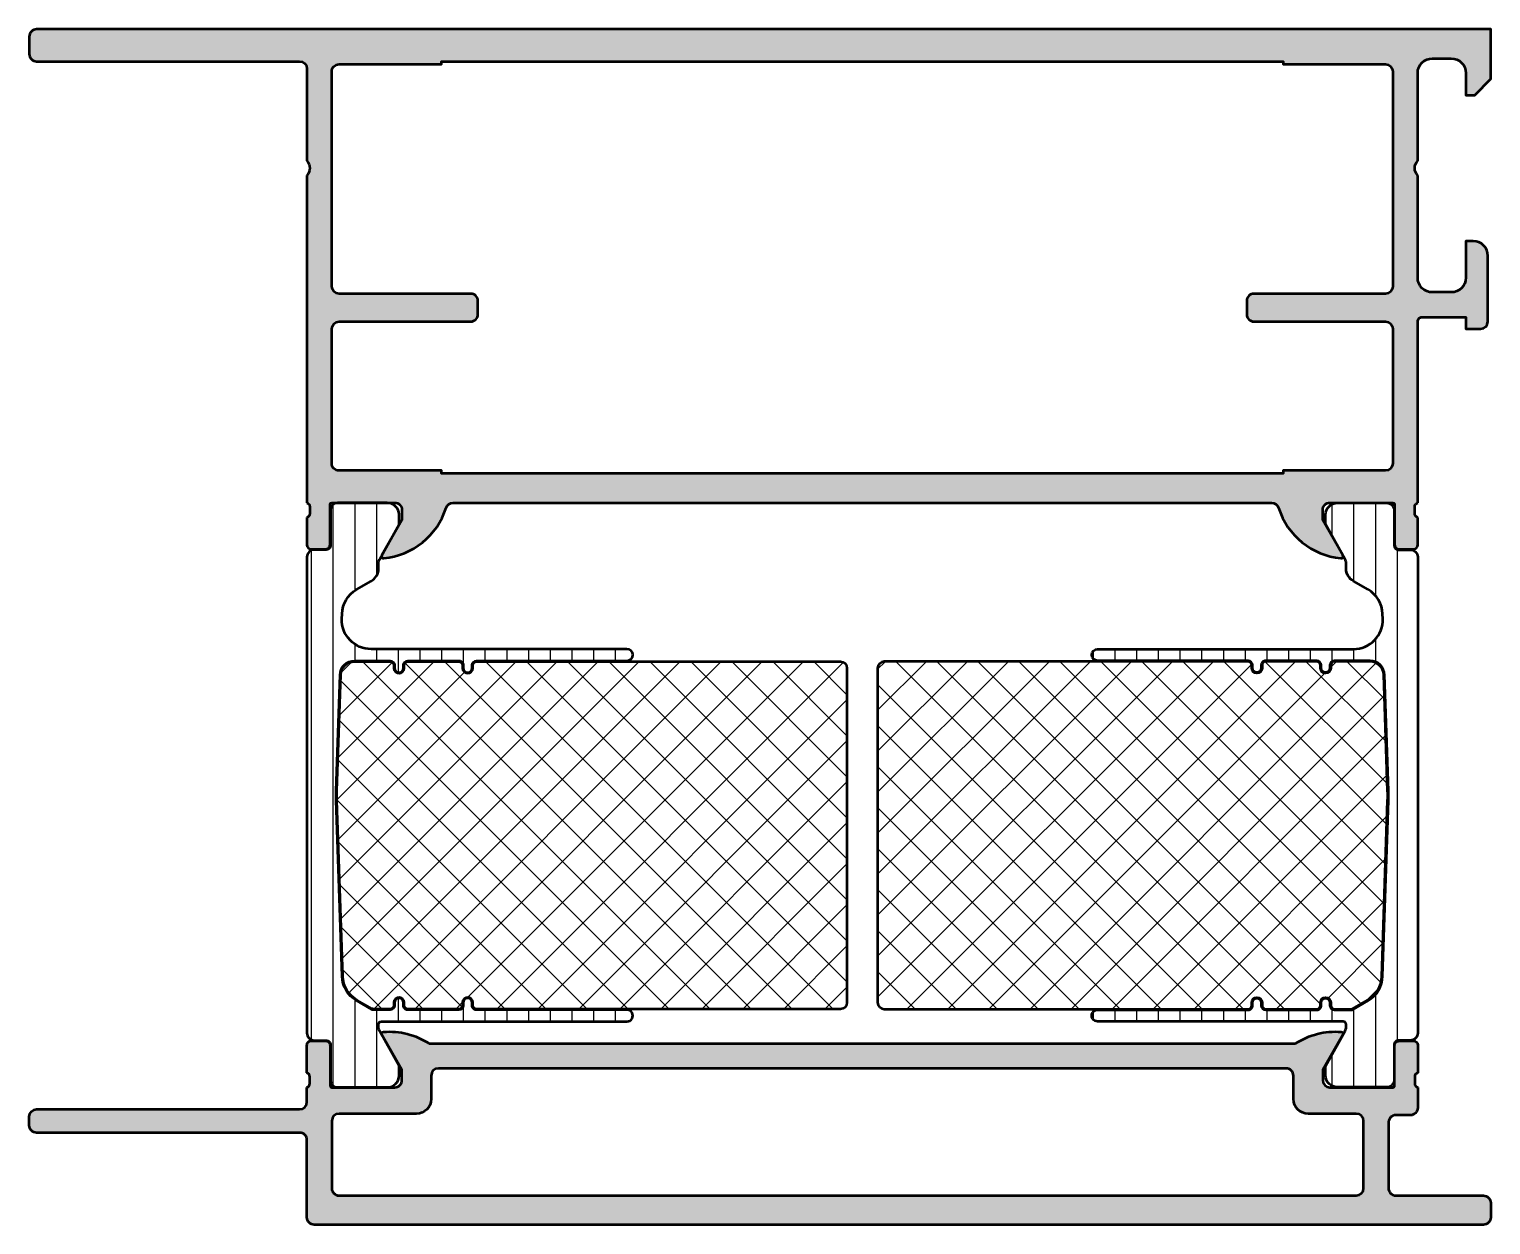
# Model space of a CAD drawing. Extents: x 0 to 100, y 3 to 85.
import ezdxf

# ---------------------------------------------------------------- set-up
doc = ezdxf.new("R2010")
doc.units = 0
for name, color, linetype, lineweight in [('0S-Alu contour', 7, 'Continuous', 50), ('0S-Alu hatch', 252, 'Continuous', 25), ('0S-Plastic contour', 254, 'Continuous', 50), ('0S-Plastic hatch', 253, 'Continuous', 25), ('0S-PT contour', 91, 'Continuous', 50), ('0S-PT hatch', 103, 'Continuous', 25)]:
    doc.layers.add(name, color=color, linetype=linetype, lineweight=lineweight)
pattern_1 = [(90, (0, 0), (-1.4859, 0), [])]
pattern_2 = [(135, (0, 0), (-1.403165018917055, -1.403165018917055), []), (225, (0, 0), (1.403165018917055, -1.403165018917055), [])]

# ---------------------------------------------------------------- blocks, each defined once
blk = doc.blocks.new('398730__067AC1AA_F5AC_41CD_8F41_39494FBA873B_')
at = {"layer": '0S-Alu hatch'}
h = blk.add_hatch(color=256, dxfattribs=at)
edge = h.paths.add_edge_path()
edge.add_line((5.68e-14, 84.49999999999986), (8.53e-14, 83.30000305175774))
edge.add_arc((0.4999769366175855, 83.29997998837551), 0.4999769371494539, 179.9973570091198, 270.0026429908629)
edge.add_line((0.5000000000000423, 82.800003051758), (18.50000000000008, 82.80000305175783))
edge.add_ellipse((18.49994489644388, 82.29994794820163), major_axis=(-0.5000551065922741, 0), ratio=1, start_angle=180.0063137065699, end_angle=269.9936862934273, ccw=False)
edge.add_line((19.00000000000008, 82.3000030517578), (19.00000000000005, 76.00000000000001))
edge.add_ellipse((18.47487768903667, 75.50000000000001), major_axis=(-0.7250885749144907, 0), ratio=1, start_angle=136.4038464693321, end_angle=223.5961535306688, ccw=False)
edge.add_line((19.00000000000005, 75.00000000000001), (18.99999999999987, 52.59999542236303))
edge.add_ellipse((18.92116355345683, 52.3324748303699), major_axis=(-0.2788950563274403, 0), ratio=1, start_angle=178.835410625902, end_angle=253.580123580509, ccw=False)
edge.add_line((19.20000099999988, 52.32680642237152), (19.20000099999988, 51.87321242237153))
edge.add_ellipse((18.92113290435671, 51.86755176289448), major_axis=(-0.2789255417371576, 0), ratio=1, start_angle=106.42459455535581, end_angle=181.1628700728862, ccw=False)
edge.add_line((18.99999999999988, 51.60000842237153), (18.9999999999999, 49.71999742236302))
edge.add_arc((19.29999999999988, 49.71999742236301), 0.2999999999999829, 180, 270)
edge.add_line((19.29999999999988, 49.41999742236302), (20.27997431904265, 49.41999742236301))
edge.add_arc((20.27997431904268, 49.71999742236302), 0.3000000000000114, 269.9999999999945, 360)
edge.add_line((20.57997431904269, 49.71999742236302), (20.57997431904266, 52.47999542236303))
edge.add_ellipse((20.69997431904265, 52.47999542236303), major_axis=(-0.1199999999999939, 0), ratio=1, start_angle=270.0000000000017, end_angle=360, ccw=False)
edge.add_line((20.69997431904265, 52.59999542236301), (25.00000000000004, 52.59999542236325))
edge.add_ellipse((25.00000000000011, 52.0999954223633), major_axis=(-0.4999999999999503, 0), ratio=1, start_angle=180, end_angle=270.00000000000773, ccw=False)
edge.add_line((25.50000000000006, 52.09999542236331), (25.5000000000001, 51.39999542236338))
edge.add_line((25.5000000000001, 51.39999542236338), (24.11850454237771, 49.00717509933568))
edge.add_arc((24.23811978464835, 48.93811520701142), 0.1381197846483436, 149.9999999999524, 275.6225775507579)
edge.add_arc((23.76177675882498, 53.77660428421505), 5.000000000004285, 275.6225775508024, 342.2515836439368)
edge.add_ellipse((28.99999999999933, 52.0999954223669), major_axis=(-0.4999999999963343, 0), ratio=1, start_angle=269.99999999991127, end_angle=342.25158364384225, ccw=False)
edge.add_line((29.0000000000001, 52.59999542236323), (84.99999999999994, 52.59999542236338))
edge.add_ellipse((84.99999999999872, 52.09999542236229), major_axis=(-0.5000000000010943, 0), ratio=1, start_angle=197.7484163559215, end_angle=269.99999999985994, ccw=False)
edge.add_arc((90.23822324117222, 53.77660428420973), 4.999999999998505, 197.7484163560821, 264.3774224492233)
edge.add_arc((89.76188021535174, 48.93811520701142), 0.1381197846481456, 264.3774224491985, 389.9999999999835)
edge.add_line((89.8814954576223, 49.00717509933546), (88.49999999999989, 51.39999542236335))
edge.add_line((88.49999999999989, 51.39999542236335), (88.49999999999994, 52.09999542236332))
edge.add_ellipse((88.99999999999989, 52.09999542236296), major_axis=(-0.4999999999999574, 0), ratio=1, start_angle=269.99999999996254, end_angle=360, ccw=False)
edge.add_line((89.00000000000023, 52.59999542236291), (93.30002568095733, 52.59999542236314))
edge.add_ellipse((93.30002568095733, 52.47999542236314), major_axis=(-0.1199999999999974, 0), ratio=1, start_angle=180, end_angle=270, ccw=False)
edge.add_line((93.42002568095734, 52.47999542236313), (93.42002568095732, 49.71999742236312))
edge.add_arc((93.7200256809573, 49.71999742236313), 0.2999999999999829, 180, 270.0000000000027)
edge.add_line((93.72002568095732, 49.41999742236315), (94.70000000000012, 49.41999742236312))
edge.add_arc((94.70000000000012, 49.71999742236313), 0.3000000000000158, 270.0000000000027, 360)
edge.add_line((95.00000000000011, 49.71999742236313), (95.00000000000011, 51.60000842237164))
edge.add_ellipse((95.07886709564326, 51.86755176289457), major_axis=(-0.2789255417371315, 0), ratio=1, start_angle=-1.1628700728908825, end_angle=73.57540544464848, ccw=False)
edge.add_line((94.79999900000011, 51.87321242237165), (94.79999900000011, 52.32680642237165))
edge.add_ellipse((95.07883644654316, 52.33247483037002), major_axis=(-0.2788950563274379, 0), ratio=1, start_angle=-73.58012358050632, end_angle=1.1645893740982274, ccw=False)
edge.add_line((95.00000000000011, 52.59999542236315), (95.00000000000011, 64.99999542236337))
edge.add_ellipse((95.30000000000013, 64.99999542236333), major_axis=(-0.3000000000000256, 0), ratio=1, start_angle=269.999999999981, end_angle=360, ccw=False)
edge.add_line((95.30000000000024, 65.29999542236335), (98.2999877929688, 65.29999542236322))
edge.add_line((98.2999877929688, 65.29999542236322), (98.2999877929688, 64.49999542236328))
edge.add_line((98.2999877929688, 64.49999542236328), (99.29998779296864, 64.49999542236328))
edge.add_arc((99.29993784175282, 65.00004537357938), 0.5000499537109722, 270.0057234158932, 359.9942765840761)
edge.add_line((99.79998779296892, 64.9999954223633), (99.7999877929687, 69.50000000000006))
edge.add_arc((98.79989636528983, 69.49990857232142), 1.000091431857988, 0.0052379411224472, 89.9947620587776)
edge.add_line((98.7999877929687, 70.50000000000027), (98.29998779296875, 70.49999999999996))
edge.add_line((98.29998779296875, 70.49999999999996), (98.29998779296893, 68.00000000000036))
edge.add_ellipse((97.2999109232594, 68.00007686970959), major_axis=(-1.000076872663765, 0), ratio=1, start_angle=90.00440397137731, end_angle=179.9955960285486, ccw=False)
edge.add_line((97.29998779296876, 67.00000000000007), (95.99999999999989, 67.00000000000018))
edge.add_ellipse((95.99995102651883, 67.99995102651896), major_axis=(-0.9999510277180318, 0), ratio=1, start_angle=-0.0028061112355999285, end_angle=90.00280611119553, ccw=False)
edge.add_line((95.00000000000006, 68.0000000000007), (95.00000000000006, 75.00000000000007))
edge.add_ellipse((95.524946041261, 75.50000000000007), major_axis=(-0.724960927385438, 0), ratio=1, start_angle=-43.605760018736305, end_angle=43.60576001873642, ccw=False)
edge.add_line((95.00000000000006, 76.00000000000007), (95.00000000000006, 81.99999999999953))
edge.add_ellipse((95.9999695866965, 82.0000304133036), major_axis=(-0.9999695871589359, 0), ratio=1, start_angle=-90.00174260693302, end_angle=0.001742607019082243, ccw=False)
edge.add_line((96.00000000000006, 83.00000000000004), (97.29998779296876, 82.99999999999979))
edge.add_ellipse((97.2998923419221, 81.99990454895305), major_axis=(-1.000095455601734, 0), ratio=1, start_angle=180.0054684201397, end_angle=269.9945315798592, ccw=False)
edge.add_line((98.2999877929688, 81.99999999999972), (98.29998779296875, 80.50000000000033))
edge.add_line((98.29998779296875, 80.50000000000033), (98.89996337890607, 80.4999999999999))
edge.add_line((98.89996337890607, 80.4999999999999), (100.0000000000001, 81.59999847412107))
edge.add_line((100.0000000000001, 81.59999847412107), (100, 84.99999999999999))
edge.add_line((100, 84.99999999999999), (0.500000000000057, 84.99999999999982))
edge.add_arc((0.4999925653492597, 84.50000743465061), 0.4999925654044776, 89.99914803910632, 180.0008519608678)
edge = h.paths.add_edge_path()
edge.add_ellipse((21.20000224489931, 82.10000843625293), major_axis=(-0.4999900379672414, 0), ratio=1, start_angle=-90.00114159899522, end_angle=0.0011415994479193614, ccw=False)
edge.add_line((21.20001220703142, 82.59999847412092), (28.20001220703131, 82.59999847412128))
edge.add_line((28.20001220703131, 82.59999847412128), (28.20001220703131, 82.79999542236312))
edge.add_line((28.20001220703131, 82.79999542236312), (85.7999877929687, 82.79999542236318))
edge.add_line((85.7999877929687, 82.79999542236318), (85.7999877929687, 82.59999847412116))
edge.add_line((85.7999877929687, 82.59999847412116), (92.7999877929687, 82.59999847412128))
edge.add_ellipse((92.79994039955515, 82.09995108070763), major_axis=(-0.500047395659575, 0), ratio=1, start_angle=180.0054303704153, end_angle=269.9945696295989, ccw=False)
edge.add_line((93.2999877929688, 82.09999847412116), (93.29998779296857, 67.39999847412113))
edge.add_ellipse((92.79998779296855, 67.39999847412113), major_axis=(-0.5000000000000214, 0), ratio=1, start_angle=90.00000000000318, end_angle=180, ccw=False)
edge.add_line((92.7999877929686, 66.89999847412112), (83.7999877929687, 66.89999847412123))
edge.add_arc((83.79998779296847, 66.39999847412135), 0.4999999999998864, 89.99999999997395, 180)
edge.add_line((83.29998779296857, 66.39999847412152), (83.29998779296857, 65.49999313354496))
edge.add_arc((83.7999877929686, 65.49999313354496), 0.5000000000000214, 180, 270.0000000000098)
edge.add_line((83.7999877929687, 64.99999313354495), (92.7999877929686, 64.99999313354495))
edge.add_ellipse((92.79998779296851, 64.49999313354489), major_axis=(-0.500000000000057, 0), ratio=1, start_angle=180, end_angle=269.9999999999935, ccw=False)
edge.add_line((93.29998779296857, 64.49999313354483), (93.29998779296857, 55.29999999999957))
edge.add_ellipse((92.79993784175274, 55.30004995121565), major_axis=(-0.5000499537107317, 0), ratio=1, start_angle=90.00572341591112, end_angle=179.9942765840763, ccw=False)
edge.add_line((92.7999877929687, 54.79999999999979), (85.7999877929687, 54.79999999999991))
edge.add_line((85.7999877929687, 54.79999999999991), (85.7999877929688, 54.60000305175767))
edge.add_line((85.7999877929688, 54.60000305175767), (28.20001220703131, 54.6000030517575))
edge.add_line((28.20001220703131, 54.6000030517575), (28.20001220703131, 54.79999999999974))
edge.add_line((28.20001220703131, 54.79999999999974), (21.19995117187517, 54.79999999999986))
edge.add_ellipse((21.1999586265907, 55.29997693813824), major_axis=(-0.4999769381939673, 0), ratio=1, start_angle=-0.0026428766976778206, end_angle=89.99914571312257, ccw=False)
edge.add_line((20.69998168892863, 55.30000000052424), (20.69998459588664, 64.49999313354483))
edge.add_ellipse((21.19998459588675, 64.49999313354483), major_axis=(-0.5000000000001137, 0), ratio=1, start_angle=270, end_angle=360, ccw=False)
edge.add_line((21.19998459588675, 64.99999313354495), (30.19998459588663, 64.99999313354493))
edge.add_arc((30.19998459588672, 65.49999313354496), 0.5000000000000285, 269.9999999999902, 360)
edge.add_line((30.69998459588675, 65.49999313354466), (30.69998459588675, 66.39999847412136))
edge.add_arc((30.19998459588688, 66.39999847412136), 0.4999999999998721, 0, 90.0000000000277)
edge.add_line((30.19998459588663, 66.89999847412123), (21.19998459588675, 66.89999847412112))
edge.add_ellipse((21.19998459588675, 67.39999847412112), major_axis=(-0.5, 0), ratio=1, start_angle=0, end_angle=90, ccw=False)
edge.add_line((20.69998459588675, 67.39999847412112), (20.70001220703131, 82.09999847411966))
at = {"layer": '0S-Alu contour', "color": 7}
for points in [[(5.68e-14, 84.49999999999986), (8.53e-14, 83.30000305175774)], [(98.2999877929688, 81.99999999999972), (98.29998779296875, 80.50000000000033), (98.89996337890607, 80.4999999999999), (100.0000000000001, 81.59999847412107), (100, 84.99999999999999), (0.500000000000057, 84.99999999999982)], [(0.5000000000000423, 82.800003051758), (18.50000000000008, 82.80000305175783)], [(19.00000000000008, 82.3000030517578), (19.00000000000005, 76.00000000000001)], [(20.69998459588675, 67.39999847412112), (20.70001220703131, 82.09999847411966)], [(21.20001220703142, 82.59999847412092), (28.20001220703131, 82.59999847412128), (28.20001220703131, 82.79999542236312), (85.7999877929687, 82.79999542236318), (85.7999877929687, 82.59999847412116), (92.7999877929687, 82.59999847412128)], [(93.2999877929688, 82.09999847412116), (93.29998779296857, 67.39999847412113)], [(96.00000000000006, 83.00000000000004), (97.29998779296876, 82.99999999999979)], [(95.00000000000006, 76.00000000000007), (95.00000000000006, 81.99999999999953)], [(19.00000000000005, 75.00000000000001), (18.99999999999987, 52.59999542236303)], [(95.00000000000006, 68.0000000000007), (95.00000000000006, 75.00000000000007)], [(98.7999877929687, 70.50000000000027), (98.29998779296875, 70.49999999999996), (98.29998779296893, 68.00000000000036)], [(99.79998779296892, 64.9999954223633), (99.7999877929687, 69.50000000000006)], [(30.19998459588663, 66.89999847412123), (21.19998459588675, 66.89999847412112)], [(30.69998459588675, 65.49999313354466), (30.69998459588675, 66.39999847412136)], [(83.29998779296857, 66.39999847412152), (83.29998779296857, 65.49999313354496)], [(92.7999877929686, 66.89999847412112), (83.7999877929687, 66.89999847412123)], [(97.29998779296876, 67.00000000000007), (95.99999999999989, 67.00000000000018)], [(95.30000000000024, 65.29999542236335), (98.2999877929688, 65.29999542236322), (98.2999877929688, 64.49999542236328), (99.29998779296864, 64.49999542236328)], [(20.69998168892863, 55.30000000052424), (20.69998459588664, 64.49999313354483)], [(21.19998459588675, 64.99999313354495), (30.19998459588663, 64.99999313354493)], [(83.7999877929687, 64.99999313354495), (92.7999877929686, 64.99999313354495)], [(93.29998779296857, 64.49999313354483), (93.29998779296857, 55.29999999999957)], [(95.00000000000011, 52.59999542236315), (95.00000000000011, 64.99999542236337)], [(92.7999877929687, 54.79999999999979), (85.7999877929687, 54.79999999999991), (85.7999877929688, 54.60000305175767), (28.20001220703131, 54.6000030517575), (28.20001220703131, 54.79999999999974), (21.19995117187517, 54.79999999999986)], [(19.20000099999988, 52.32680642237152), (19.20000099999988, 51.87321242237153)], [(20.57997431904269, 49.71999742236302), (20.57997431904266, 52.47999542236303)], [(20.69997431904265, 52.59999542236301), (25.00000000000004, 52.59999542236325)], [(25.50000000000006, 52.09999542236331), (25.5000000000001, 51.39999542236338), (24.11850454237771, 49.00717509933568)], [(29.0000000000001, 52.59999542236323), (84.99999999999994, 52.59999542236338)], [(89.8814954576223, 49.00717509933546), (88.49999999999989, 51.39999542236335), (88.49999999999994, 52.09999542236332)], [(89.00000000000023, 52.59999542236291), (93.30002568095733, 52.59999542236314)], [(93.42002568095734, 52.47999542236313), (93.42002568095732, 49.71999742236312)], [(94.79999900000011, 51.87321242237165), (94.79999900000011, 52.32680642237165)], [(18.99999999999988, 51.60000842237153), (18.9999999999999, 49.71999742236302)], [(95.00000000000011, 49.71999742236313), (95.00000000000011, 51.60000842237164)], [(19.29999999999988, 49.41999742236302), (20.27997431904265, 49.41999742236301)], [(93.72002568095732, 49.41999742236315), (94.70000000000012, 49.41999742236312)]]:
    blk.add_lwpolyline(points, dxfattribs=at)
for centre, radius, start, end in [((0.4999925653492597, 84.50000743465061), 0.4999925654044776, 89.99914803910632, 180.0008519608678), ((0.4999769366175855, 83.29997998837551), 0.4999769371494539, 179.9973570091198, 270.0026429908629), ((98.79989636528983, 69.49990857232142), 1.000091431857988, 0.0052379411224472, 89.9947620587776), ((30.19998459588688, 66.39999847412136), 0.4999999999998721, 0, 90.0000000000277), ((83.79998779296847, 66.39999847412135), 0.4999999999998864, 89.99999999997395, 180), ((30.19998459588672, 65.49999313354496), 0.5000000000000285, 269.9999999999902, 0), ((83.7999877929686, 65.49999313354496), 0.5000000000000214, 180, 270.0000000000098), ((99.29993784175282, 65.00004537357938), 0.5000499537109722, 270.0057234158932, 359.9942765840761), ((23.76177675882498, 53.77660428421505), 5.000000000004285, 275.6225775508024, 342.2515836439368), ((90.23822324117222, 53.77660428420973), 4.999999999998505, 197.7484163560821, 264.3774224492233), ((19.29999999999988, 49.71999742236301), 0.2999999999999829, 180, 270), ((20.27997431904268, 49.71999742236302), 0.3000000000000114, 269.9999999999945, 0), ((24.23811978464835, 48.93811520701142), 0.1381197846483436, 149.9999999999524, 275.6225775507579), ((89.76188021535174, 48.93811520701142), 0.1381197846481456, 264.3774224491985, 29.99999999998353), ((93.7200256809573, 49.71999742236313), 0.2999999999999829, 180, 270.0000000000027), ((94.70000000000012, 49.71999742236313), 0.3000000000000158, 270.0000000000027, 0)]:
    blk.add_arc(centre, radius, start, end, dxfattribs=at)
at = {"layer": '0S-Alu contour', "color": 7, "extrusion": (0, 0, -1)}
for centre, radius, start, end in [((-18.49994489644388, 82.29994794820163), 0.5000551065922741, 90.0063137065727, 179.9936862934301), ((-21.20000224489931, 82.10000843625293), 0.4999900379672414, 359.9988584005521, 90.00114159899522), ((-92.79994039955515, 82.09995108070763), 0.500047395659575, 90.00543037040111, 179.9945696295847), ((-95.9999695866965, 82.0000304133036), 0.9999695871589359, 359.9982573929809, 90.00174260693309), ((-97.2998923419221, 81.99990454895305), 1.000095455601734, 90.00546842014077, 179.9945315798603), ((-18.47487768903667, 75.50000000000001), 0.7250885749144909, 136.4038464693312, 223.596153530668), ((-95.524946041261, 75.50000000000007), 0.724960927385438, 316.3942399812636, 43.60576001873641), ((-21.19998459588675, 67.39999847412112), 0.5, 270, 0), ((-92.79998779296855, 67.39999847412113), 0.5000000000000214, 180, 269.9999999999968), ((-95.99995102651883, 67.99995102651896), 0.9999510277180318, 269.9971938888045, 0.0028061112356313), ((-97.2999109232594, 68.00007686970959), 1.000076872663765, 180.0044039714515, 269.9955960286227), ((-95.30000000000013, 64.99999542236333), 0.3000000000000256, 0, 90.000000000019), ((-21.19998459588675, 64.49999313354483), 0.5000000000001137, 0, 90), ((-92.79998779296851, 64.49999313354489), 0.500000000000057, 90.00000000000651, 180), ((-21.1999586265907, 55.29997693813824), 0.4999769381939673, 270.0008542868774, 0.0026428766976818), ((-92.79993784175274, 55.30004995121565), 0.5000499537107317, 180.0057234159238, 269.9942765840889), ((-18.92116355345683, 52.3324748303699), 0.2788950563274403, 106.419876419491, 181.1645893740981), ((-20.69997431904265, 52.47999542236303), 0.1199999999999939, 0, 89.99999999999831), ((-25.00000000000011, 52.0999954223633), 0.4999999999999503, 89.99999999999227, 180), ((-28.99999999999933, 52.0999954223669), 0.4999999999963343, 17.74841635615774, 90.00000000008875), ((-84.99999999999872, 52.09999542236229), 0.5000000000010943, 90.00000000014003, 162.2515836440785), ((-88.99999999999989, 52.09999542236296), 0.4999999999999574, 0, 90.00000000003746), ((-93.30002568095733, 52.47999542236314), 0.1199999999999974, 90, 180), ((-95.07883644654316, 52.33247483037002), 0.2788950563274379, 358.8354106259018, 73.58012358050647), ((-18.92113290435671, 51.86755176289448), 0.2789255417371576, 178.8371299271138, 253.5754054446442), ((-95.07886709564326, 51.86755176289457), 0.2789255417371315, 286.4245945553515, 1.162870072890926)]:
    blk.add_arc(centre, radius, start, end, dxfattribs=at)
blk = doc.blocks.new('284257__8EA10FBD_F8AA_49A1_94C5_5A5205693AD5___12FC4476_A7E3_45EB_B566_B06B1F667D5C_')
at = {"layer": '0S-Plastic hatch'}
h = blk.add_hatch(dxfattribs=at)
h.set_pattern_fill('ANSI31', color=256, scale=0.4680000000000001, angle=45, style=0)
h.set_pattern_definition(pattern_1)
edge = h.paths.add_edge_path()
edge.add_line((19, 48.89006434357881), (19, 16.3100328854189))
edge.add_arc((19.50000000000001, 16.31003288541896), 0.5000000000000142, 180, 270.0000000000114)
edge.add_line((19.50000000000011, 15.81003288541895), (20.31033133046378, 15.81003288541897))
edge.add_ellipse((20.31033133046375, 15.51003288541907), major_axis=(-0.299999999999903, 0), ratio=1, start_angle=179.9920753769033, end_angle=269.9999999999932, ccw=False)
edge.add_line((20.61033132759417, 15.5099913921897), (20.60999939923573, 13.11011776988124))
edge.add_arc((21.10999939445327, 13.11004861449895), 0.5000000000000027, 179.9920753769491, 269.9999999999935)
edge.add_line((21.10999939445321, 12.61004861449894), (24.49999999999989, 12.61004861449889))
edge.add_arc((24.4999999999999, 13.41004861449894), 0.800000000000054, 269.999999999999, 360)
edge.add_line((25.29999999999996, 13.41004861449894), (25.29999999999996, 14.0600486144992))
edge.add_line((25.29999999999996, 14.0600486144992), (23.96269014649414, 16.47261945372942))
edge.add_ellipse((24.40000000050778, 16.715024264099), major_axis=(-0.5000000005077498, 0), ratio=1, start_angle=0, end_angle=29.000000000033424, ccw=False)
edge.add_line((23.90000000000004, 16.71502426409901), (23.90000000000004, 16.91004861449906))
edge.add_ellipse((24.09999999999997, 16.91004861449905), major_axis=(-0.1999999999999318, 0), ratio=1, start_angle=270, end_angle=360, ccw=False)
edge.add_line((24.09999999999997, 17.11004861449898), (40.89952632566758, 17.11004861449893))
edge.add_arc((40.89952632566752, 17.51004861449893), 0.3999999999999986, 270.0000000000081, 450.0000000000081)
edge.add_line((40.89952632566746, 17.91004861449893), (30.59952632566751, 17.910048614499))
edge.add_ellipse((30.59952632566748, 18.21004861449899), major_axis=(-0.29999999999999, 0), ratio=1, start_angle=0, end_angle=90.00000000000551, ccw=False)
edge.add_line((30.29952632566749, 18.21004861449899), (30.2995263256675, 18.41004861449903))
edge.add_arc((29.99952632566749, 18.41004861449899), 0.3000000000000114, 0, 180)
edge.add_line((29.69952632566748, 18.41004861449899), (29.69952632566754, 18.21004861449911))
edge.add_ellipse((29.39952632566748, 18.21004861449903), major_axis=(-0.3000000000000575, 0), ratio=1, start_angle=90.00000000001972, end_angle=180, ccw=False)
edge.add_line((29.39952632566758, 17.91004861449897), (25.89999931543758, 17.91004861449896))
edge.add_ellipse((25.89999931543758, 18.2100483759788), major_axis=(-0.2999997614798389, 0), ratio=1, start_angle=0, end_angle=90.00000000000068, ccw=False)
edge.add_line((25.59999955395774, 18.2100483759788), (25.59999955395773, 18.41004837597886))
edge.add_arc((25.29999955395772, 18.41004837597882), 0.3000000000000114, 0, 180)
edge.add_line((24.99999955395771, 18.41004837597882), (24.99999955395777, 18.21004837597894))
edge.add_ellipse((24.69999979247788, 18.21004837597887), major_axis=(-0.2999997614798815, 0), ratio=1, start_angle=90.0000000000162, end_angle=180, ccw=False)
edge.add_line((24.69999979247797, 17.91004861449899), (23.53589838479962, 17.91004861449899))
edge.add_ellipse((23.53589838479971, 18.11004861413041), major_axis=(-0.199999999631423, 0), ratio=1, start_angle=59.99999999998403, end_angle=89.99999999997658, ccw=False)
edge.add_line((23.43589838498394, 17.93684353369275), (22.39909590169322, 18.53544159752414))
edge.add_ellipse((23.3990957362643, 20.26749249168611), major_axis=(-1.999999992277372, 0), ratio=1, start_angle=1.7229977105130843, end_angle=60.00000534461333, ccw=False)
edge.add_line((21.40000000000003, 20.2073575903432), (21.00538057003598, 32.23205097702719))
edge.add_ellipse((31.00000000000338, 32.56004861449863), major_axis=(-10.00000000000343, 0), ratio=1, start_angle=-1.8796251590007955, end_angle=1.8796251589914732, ccw=False)
edge.add_line((21.00538057003604, 32.88804625197173), (21.26315492135404, 40.82284837824615))
edge.add_ellipse((22.26261686435053, 40.79004861449897), major_axis=(-1.000000000000091, 0), ratio=1, start_angle=270.00000000000244, end_angle=358.1203748410062, ccw=False)
edge.add_line((22.26261686435049, 41.79004861449906), (24.70000000000005, 41.79004861449898))
edge.add_ellipse((24.70000000000003, 41.49004861449902), major_axis=(-0.2999999999999687, 0), ratio=1, start_angle=180, end_angle=269.99999999999727, ccw=False)
edge.add_line((25, 41.49004861449902), (25, 41.29004861449899))
edge.add_arc((25.29999999999998, 41.29004861449898), 0.2999999999999829, 180, 360)
edge.add_line((25.59999999999997, 41.29004861449898), (25.59999999999997, 41.49004861449893))
edge.add_ellipse((25.89999999999994, 41.49004861449898), major_axis=(-0.2999999999999794, 0), ratio=1, start_angle=270.0000000000048, end_angle=360, ccw=False)
edge.add_line((25.89999999999992, 41.79004861449896), (29.39952632566753, 41.79004861449898))
edge.add_ellipse((29.39952632566754, 41.49004861449899), major_axis=(-0.29999999999999, 0), ratio=1, start_angle=180, end_angle=270.00000000000273, ccw=False)
edge.add_line((29.69952632566753, 41.49004861449899), (29.69952632566754, 41.29004861449899))
edge.add_arc((29.99952632566752, 41.29004861449899), 0.2999999999999829, 180, 360)
edge.add_line((30.2995263256675, 41.29004861449899), (30.2995263256675, 41.49004861449895))
edge.add_ellipse((30.5995263256675, 41.49004861449899), major_axis=(-0.3000000000000043, 0), ratio=1, start_angle=270.0000000000095, end_angle=360, ccw=False)
edge.add_line((30.59952632566746, 41.79004861449899), (40.89952632566752, 41.79004861449899))
edge.add_arc((40.89952632566755, 42.19004861449898), 0.3999999999999915, 269.9999999999959, 449.9999999999959)
edge.add_line((40.89952632566758, 42.59004861449898), (23.38786141229968, 42.59004861449887))
edge.add_ellipse((23.38786141229969, 44.59004861449892), major_axis=(-2.000000000000049, 0), ratio=1, start_angle=-1.8796251589956796, end_angle=89.99999999999977, ccw=False)
edge.add_line((21.38893752630686, 44.65564814199335), (21.40000000000004, 44.99273963865464))
edge.add_ellipse((23.39909574398349, 44.93260473707961), major_axis=(-2.000000000000055, 0), ratio=1, start_angle=299.99999465538906, end_angle=358.2770022894894, ccw=False)
edge.add_line((22.39909590555101, 46.66465563792959), (23.39999991921627, 47.24252771099545))
edge.add_arc((22.90000000000002, 48.10855316142037), 0.9999999999999598, 299.9999946553916, 360)
edge.add_line((23.89999999999998, 48.10855316142037), (23.90000000000004, 48.48507296499898))
edge.add_ellipse((24.40000000012192, 48.48507296499914), major_axis=(-0.5000000001218865, 0), ratio=1, start_angle=331.00000000001893, end_angle=360, ccw=False)
edge.add_line((23.96269014644554, 48.72747777518125), (25.30000000000001, 51.14004861449902))
edge.add_line((25.30000000000001, 51.14004861449902), (25.30000000000001, 51.790048614499))
edge.add_arc((24.50000000000001, 51.79004861449887), 0.7999999999999972, 0, 90.00000000000509)
edge.add_line((24.49999999999994, 52.59004861449887), (21.10999938967086, 52.59004861449892))
edge.add_arc((21.10999938967085, 52.09004861449891), 0.5000000000000142, 89.99999999999837, 180.0079247372927)
edge.add_line((20.60999939445344, 52.08997945812008), (20.61033132759423, 49.69010583740592))
edge.add_ellipse((20.31033133046385, 49.69006434357876), major_axis=(-0.2999999999999337, 0), ratio=1, start_angle=89.99999999998653, end_angle=180.0079247372928, ccw=False)
edge.add_line((20.31033133046378, 49.39006434357883), (19.49999999999994, 49.39006434357882))
edge.add_arc((19.49999999999997, 48.89006434357884), 0.4999999999999645, 90.00000000000325, 180)
at = {"layer": '0S-Plastic contour', "color": 7}
for points in [[(20.60999939445344, 52.08997945812008), (20.61033132759423, 49.69010583740592)], [(24.49999999999994, 52.59004861449887), (21.10999938967086, 52.59004861449892)], [(23.96269014644554, 48.72747777518125), (25.30000000000001, 51.14004861449902), (25.30000000000001, 51.790048614499)], [(20.31033133046378, 49.39006434357883), (19.49999999999994, 49.39006434357882)], [(19, 48.89006434357881), (19, 16.3100328854189)], [(23.89999999999998, 48.10855316142037), (23.90000000000004, 48.48507296499898)], [(22.39909590555101, 46.66465563792959), (23.39999991921627, 47.24252771099545)], [(21.38893752630686, 44.65564814199335), (21.40000000000004, 44.99273963865464)], [(40.89952632566758, 42.59004861449898), (23.38786141229968, 42.59004861449887)], [(22.26261686435049, 41.79004861449906), (24.70000000000005, 41.79004861449898)], [(25, 41.49004861449902), (25, 41.29004861449899)], [(25.59999999999997, 41.29004861449898), (25.59999999999997, 41.49004861449893)], [(25.89999999999992, 41.79004861449896), (29.39952632566753, 41.79004861449898)], [(29.69952632566753, 41.49004861449899), (29.69952632566754, 41.29004861449899)], [(30.2995263256675, 41.29004861449899), (30.2995263256675, 41.49004861449895)], [(30.59952632566746, 41.79004861449899), (40.89952632566752, 41.79004861449899)], [(21.00538057003604, 32.88804625197173), (21.26315492135404, 40.82284837824615)], [(21.40000000000003, 20.2073575903432), (21.00538057003598, 32.23205097702719)], [(23.43589838498394, 17.93684353369275), (22.39909590169322, 18.53544159752414)], [(24.99999955395771, 18.41004837597882), (24.99999955395777, 18.21004837597894)], [(25.59999955395774, 18.2100483759788), (25.59999955395773, 18.41004837597886)], [(29.69952632566748, 18.41004861449899), (29.69952632566754, 18.21004861449911)], [(30.29952632566749, 18.21004861449899), (30.2995263256675, 18.41004861449903)], [(24.69999979247797, 17.91004861449899), (23.53589838479962, 17.91004861449899)], [(24.09999999999997, 17.11004861449898), (40.89952632566758, 17.11004861449893)], [(29.39952632566758, 17.91004861449897), (25.89999931543758, 17.91004861449896)], [(40.89952632566746, 17.91004861449893), (30.59952632566751, 17.910048614499)], [(23.90000000000004, 16.71502426409901), (23.90000000000004, 16.91004861449906)], [(25.29999999999996, 13.41004861449894), (25.29999999999996, 14.0600486144992), (23.96269014649414, 16.47261945372942)], [(19.50000000000011, 15.81003288541895), (20.31033133046378, 15.81003288541897)], [(20.61033132759417, 15.5099913921897), (20.60999939923573, 13.11011776988124)], [(21.10999939445321, 12.61004861449894), (24.49999999999989, 12.61004861449889)]]:
    blk.add_lwpolyline(points, dxfattribs=at)
for centre, radius, start, end in [((21.10999938967085, 52.09004861449891), 0.5000000000000142, 89.99999999999837, 180.0079247372927), ((24.50000000000001, 51.79004861449887), 0.7999999999999972, 0, 90.00000000000509), ((19.49999999999997, 48.89006434357884), 0.4999999999999645, 90.00000000000325, 180), ((22.90000000000002, 48.10855316142037), 0.9999999999999598, 299.9999946553916, 0), ((40.89952632566755, 42.19004861449898), 0.3999999999999915, 269.9999999999959, 89.99999999999594), ((25.29999999999998, 41.29004861449898), 0.2999999999999829, 180, 0), ((29.99952632566752, 41.29004861449899), 0.2999999999999829, 180, 0), ((25.29999955395772, 18.41004837597882), 0.3000000000000114, 0, 180), ((29.99952632566749, 18.41004861449899), 0.3000000000000114, 0, 180), ((40.89952632566752, 17.51004861449893), 0.3999999999999986, 270.0000000000081, 90.00000000000813), ((19.50000000000001, 16.31003288541896), 0.5000000000000142, 180, 270.0000000000114), ((21.10999939445327, 13.11004861449895), 0.5000000000000027, 179.9920753769491, 269.9999999999935), ((24.4999999999999, 13.41004861449894), 0.800000000000054, 269.999999999999, 0)]:
    blk.add_arc(centre, radius, start, end, dxfattribs=at)
at = {"layer": '0S-Plastic contour', "color": 7, "extrusion": (0, 0, -1)}
for centre, radius, start, end in [((-20.31033133046385, 49.69006434357876), 0.2999999999999337, 179.9920752627072, 270.0000000000135), ((-24.40000000012192, 48.48507296499914), 0.5000000001218865, 0, 28.99999999998108), ((-23.39909574398349, 44.93260473707961), 2.000000000000055, 1.722997710510562, 60.00000534461097), ((-23.38786141229969, 44.59004861449892), 2.000000000000049, 270.0000000000002, 1.879625158995722), ((-22.26261686435053, 40.79004861449897), 1.000000000000091, 1.879625158993783, 89.99999999999756), ((-24.70000000000003, 41.49004861449902), 0.2999999999999687, 90.00000000000273, 180), ((-25.89999999999994, 41.49004861449898), 0.2999999999999794, 0, 89.99999999999525), ((-29.39952632566754, 41.49004861449899), 0.29999999999999, 89.99999999999729, 180), ((-30.5995263256675, 41.49004861449899), 0.3000000000000043, 0, 89.99999999999051), ((-31.00000000000338, 32.56004861449863), 10.00000000000343, 358.1203748410085, 1.879625159000765), ((-23.3990957362643, 20.26749249168611), 1.999999992277372, 299.9999946553868, 358.2770022894869), ((-24.69999979247788, 18.21004837597887), 0.2999997614798815, 180, 269.9999999999838), ((-25.89999931543758, 18.2100483759788), 0.2999997614798389, 269.9999999999993, 0), ((-29.39952632566748, 18.21004861449903), 0.3000000000000575, 180, 269.9999999999803), ((-30.59952632566748, 18.21004861449899), 0.29999999999999, 269.9999999999945, 0), ((-23.53589838479971, 18.11004861413041), 0.199999999631423, 270.0000000000234, 300.000000000016), ((-24.09999999999997, 16.91004861449905), 0.1999999999999318, 0, 90), ((-24.40000000050778, 16.715024264099), 0.5000000005077498, 330.9999999999666, 0), ((-20.31033133046375, 15.51003288541907), 0.299999999999903, 90.0000000000068, 180.0079246230968)]:
    blk.add_arc(centre, radius, start, end, dxfattribs=at)
blk = doc.blocks.new('284257__E64914F8_2CF0_4FB6_AE3C_6EFC89F7A415___75C277F9_5A84_4CCB_A240_AF4D6832ACF8_')
at = {"layer": '0S-Plastic hatch'}
h = blk.add_hatch(dxfattribs=at)
h.set_pattern_fill('ANSI31', color=256, scale=0.4680000000000001, angle=45, style=0)
h.set_pattern_definition(pattern_1)
edge = h.paths.add_edge_path()
edge.add_line((94.99999132767465, 48.89006434357881), (94.99999132767465, 16.3100328854189))
edge.add_ellipse((94.49999132767466, 16.31003288541895), major_axis=(-0.4999999999999858, 0), ratio=1, start_angle=89.99999999998528, end_angle=180, ccw=False)
edge.add_line((94.49999132767454, 15.81003288541896), (93.68965999721087, 15.81003288541897))
edge.add_arc((93.6896599972109, 15.51003288541907), 0.2999999999998957, 90.00000000000543, 180.0079246230968)
edge.add_line((93.38966000008047, 15.5099913921897), (93.38999192843892, 13.11011776988124))
edge.add_ellipse((92.8899919332214, 13.11004861449895), major_axis=(-0.5000000000000027, 0), ratio=1, start_angle=90.00000000000648, end_angle=180.0079246230509, ccw=False)
edge.add_line((92.88999193322144, 12.61004861449894), (89.49999132767476, 12.61004861449889))
edge.add_ellipse((89.49999132767476, 13.41004861449895), major_axis=(-0.8000000000000645, 0), ratio=1, start_angle=0, end_angle=90, ccw=False)
edge.add_line((88.6999913276747, 13.41004861449894), (88.6999913276747, 14.0600486144992))
edge.add_line((88.6999913276747, 14.0600486144992), (90.03730118118051, 16.47261945372942))
edge.add_arc((89.59999132716683, 16.71502426409901), 0.5000000005077869, 330.9999999999673, 360)
edge.add_line((90.09999132767462, 16.71502426409901), (90.09999132767462, 16.91004861449906))
edge.add_arc((89.8999913276747, 16.91004861449905), 0.1999999999999247, 0, 90.00000000000406)
edge.add_line((89.89999132767468, 17.11004861449897), (73.10046500200707, 17.11004861449893))
edge.add_ellipse((73.10046500200713, 17.51004861449893), major_axis=(-0.3999999999999986, 0), ratio=1, start_angle=-90.00000000000807, end_angle=89.99999999999193, ccw=False)
edge.add_line((73.10046500200718, 17.91004861449893), (83.40046500200712, 17.910048614499))
edge.add_arc((83.40046500200717, 18.21004861449899), 0.29999999999999, 269.9999999999945, 360)
edge.add_line((83.70046500200714, 18.21004861449899), (83.70046500200714, 18.41004861449903))
edge.add_ellipse((84.00046500200716, 18.41004861449899), major_axis=(-0.3000000000000114, 0), ratio=1, start_angle=180, end_angle=360, ccw=False)
edge.add_line((84.30046500200717, 18.41004861449899), (84.30046500200712, 18.21004861449911))
edge.add_arc((84.60046500200716, 18.21004861449902), 0.300000000000054, 180, 269.999999999981)
edge.add_line((84.60046500200707, 17.91004861449897), (88.09999201223707, 17.91004861449896))
edge.add_arc((88.0999920122371, 18.2100483759788), 0.299999761479846, 269.9999999999973, 360)
edge.add_line((88.39999177371693, 18.2100483759788), (88.39999177371693, 18.41004837597886))
edge.add_ellipse((88.69999177371695, 18.41004837597882), major_axis=(-0.3000000000000114, 0), ratio=1, start_angle=180, end_angle=360, ccw=False)
edge.add_line((88.99999177371696, 18.41004837597882), (88.99999177371689, 18.21004837597894))
edge.add_arc((89.29999153519677, 18.21004837597887), 0.2999997614798814, 180, 269.9999999999838)
edge.add_line((89.29999153519668, 17.91004861449899), (90.46409294287503, 17.91004861449899))
edge.add_arc((90.46409294287496, 18.11004861413037), 0.1999999996313836, 270.0000000000204, 300.0000000000195)
edge.add_line((90.5640929426907, 17.93684353369275), (91.60089542598143, 18.53544159752414))
edge.add_arc((90.60089559141035, 20.26749249168611), 1.999999992277375, 299.9999946553869, 358.2770022894869)
edge.add_line((92.59999132767462, 20.2073575903432), (92.99461075763867, 32.23205097702719))
edge.add_arc((82.99999132767056, 32.56004861449858), 10.00000000000415, 358.1203748410089, 361.879625159001)
edge.add_line((92.99461075763861, 32.88804625197174), (92.7368364063206, 40.82284837824615))
edge.add_arc((91.73737446332412, 40.79004861449897), 1.000000000000097, 1.879625158993783, 89.99999999999756)
edge.add_line((91.73737446332414, 41.79004861449906), (89.2999913276746, 41.79004861449898))
edge.add_arc((89.2999913276746, 41.49004861449902), 0.2999999999999688, 90.00000000000273, 180)
edge.add_line((88.99999132767465, 41.49004861449902), (88.99999132767465, 41.29004861449899))
edge.add_ellipse((88.69999132767467, 41.29004861449898), major_axis=(-0.2999999999999829, 0), ratio=1, start_angle=0, end_angle=180, ccw=False)
edge.add_line((88.39999132767468, 41.29004861449898), (88.39999132767468, 41.49004861449893))
edge.add_arc((88.09999132767472, 41.49004861449898), 0.29999999999999, 0, 89.99999999999459)
edge.add_line((88.09999132767472, 41.79004861449897), (84.60046500200713, 41.79004861449898))
edge.add_arc((84.60046500200711, 41.49004861449899), 0.2999999999999901, 89.99999999999729, 180)
edge.add_line((84.30046500200712, 41.49004861449899), (84.30046500200712, 41.29004861449899))
edge.add_ellipse((84.00046500200715, 41.29004861449899), major_axis=(-0.2999999999999829, 0), ratio=1, start_angle=0, end_angle=180, ccw=False)
edge.add_line((83.70046500200714, 41.29004861449899), (83.70046500200714, 41.49004861449895))
edge.add_arc((83.40046500200715, 41.490048614499), 0.2999999999999971, 0, 89.99999999999186)
edge.add_line((83.4004650020072, 41.79004861449899), (73.10046500200713, 41.79004861449899))
edge.add_ellipse((73.1004650020071, 42.19004861449898), major_axis=(-0.3999999999999915, 0), ratio=1, start_angle=-89.99999999999591, end_angle=90.00000000000409, ccw=False)
edge.add_line((73.10046500200707, 42.59004861449898), (90.61212991537496, 42.59004861449887))
edge.add_arc((90.61212991537496, 44.59004861449892), 2.000000000000059, 270, 361.8796251589957)
edge.add_line((92.61105380136782, 44.65564814199335), (92.59999132767462, 44.99273963865464))
edge.add_arc((90.60089558369117, 44.93260473707961), 2.000000000000047, 1.722997710510562, 60.00000534461142)
edge.add_line((91.60089542212364, 46.6646556379296), (90.59999140845837, 47.24252771099545))
edge.add_ellipse((91.09999132767462, 48.10855316142036), major_axis=(-0.9999999999999536, 0), ratio=1, start_angle=0, end_angle=60.00000534460821, ccw=False)
edge.add_line((90.09999132767466, 48.10855316142037), (90.09999132767462, 48.48507296499898))
edge.add_arc((89.59999132755269, 48.48507296499914), 0.5000000001219143, 0, 28.99999999998022)
edge.add_line((90.03730118122911, 48.72747777518125), (88.69999132767464, 51.14004861449902))
edge.add_line((88.69999132767464, 51.14004861449902), (88.69999132767464, 51.790048614499))
edge.add_ellipse((89.49999132767464, 51.79004861449887), major_axis=(-0.7999999999999972, 0), ratio=1, start_angle=269.9999999999949, end_angle=360, ccw=False)
edge.add_line((89.4999913276747, 52.59004861449887), (92.88999193800377, 52.59004861449892))
edge.add_ellipse((92.88999193800377, 52.0900486144989), major_axis=(-0.5000000000000285, 0), ratio=1, start_angle=179.9920752627074, end_angle=270, ccw=False)
edge.add_line((93.38999193322122, 52.08997945812008), (93.38966000008043, 49.69010583740592))
edge.add_arc((93.6896599972108, 49.69006434357876), 0.2999999999999299, 179.9920752627072, 270.0000000000135)
edge.add_line((93.68965999721087, 49.39006434357883), (94.4999913276747, 49.39006434357882))
edge.add_ellipse((94.49999132767469, 48.89006434357886), major_axis=(-0.4999999999999503, 0), ratio=1, start_angle=180, end_angle=269.9999999999984, ccw=False)
at = {"layer": '0S-Plastic contour', "color": 7}
for points in [[(89.4999913276747, 52.59004861449887), (92.88999193800377, 52.59004861449892)], [(93.38999193322122, 52.08997945812008), (93.38966000008043, 49.69010583740592)], [(90.03730118122911, 48.72747777518125), (88.69999132767464, 51.14004861449902), (88.69999132767464, 51.790048614499)], [(93.68965999721087, 49.39006434357883), (94.4999913276747, 49.39006434357882)], [(90.09999132767466, 48.10855316142037), (90.09999132767462, 48.48507296499898)], [(94.99999132767465, 48.89006434357881), (94.99999132767465, 16.3100328854189)], [(91.60089542212364, 46.6646556379296), (90.59999140845837, 47.24252771099545)], [(92.61105380136782, 44.65564814199335), (92.59999132767462, 44.99273963865464)], [(73.10046500200707, 42.59004861449898), (90.61212991537496, 42.59004861449887)], [(83.4004650020072, 41.79004861449899), (73.10046500200713, 41.79004861449899)], [(83.70046500200714, 41.29004861449899), (83.70046500200714, 41.49004861449895)], [(84.30046500200712, 41.49004861449899), (84.30046500200712, 41.29004861449899)], [(88.09999132767472, 41.79004861449897), (84.60046500200713, 41.79004861449898)], [(88.39999132767468, 41.29004861449898), (88.39999132767468, 41.49004861449893)], [(88.99999132767465, 41.49004861449902), (88.99999132767465, 41.29004861449899)], [(91.73737446332414, 41.79004861449906), (89.2999913276746, 41.79004861449898)], [(92.99461075763861, 32.88804625197174), (92.7368364063206, 40.82284837824615)], [(92.59999132767462, 20.2073575903432), (92.99461075763867, 32.23205097702719)], [(83.70046500200714, 18.21004861449899), (83.70046500200714, 18.41004861449903)], [(84.30046500200717, 18.41004861449899), (84.30046500200712, 18.21004861449911)], [(88.39999177371693, 18.2100483759788), (88.39999177371693, 18.41004837597886)], [(88.99999177371696, 18.41004837597882), (88.99999177371689, 18.21004837597894)], [(90.5640929426907, 17.93684353369275), (91.60089542598143, 18.53544159752414)], [(73.10046500200718, 17.91004861449893), (83.40046500200712, 17.910048614499)], [(89.89999132767468, 17.11004861449897), (73.10046500200707, 17.11004861449893)], [(84.60046500200707, 17.91004861449897), (88.09999201223707, 17.91004861449896)], [(89.29999153519668, 17.91004861449899), (90.46409294287503, 17.91004861449899)], [(88.6999913276747, 13.41004861449894), (88.6999913276747, 14.0600486144992), (90.03730118118051, 16.47261945372942)], [(90.09999132767462, 16.71502426409901), (90.09999132767462, 16.91004861449906)], [(93.38966000008047, 15.5099913921897), (93.38999192843892, 13.11011776988124)], [(94.49999132767454, 15.81003288541896), (93.68965999721087, 15.81003288541897)], [(92.88999193322144, 12.61004861449894), (89.49999132767476, 12.61004861449889)]]:
    blk.add_lwpolyline(points, dxfattribs=at)
at = {"layer": '0S-Plastic contour', "color": 7, "extrusion": (0, 0, -1)}
for centre, radius, start, end in [((-89.49999132767464, 51.79004861449887), 0.7999999999999972, 0, 90.00000000000509), ((-92.88999193800377, 52.0900486144989), 0.5000000000000285, 90, 180.0079247372927), ((-94.49999132767469, 48.89006434357886), 0.4999999999999503, 90.0000000000016, 180), ((-91.09999132767462, 48.10855316142036), 0.9999999999999536, 299.9999946553918, 0), ((-73.1004650020071, 42.19004861449898), 0.3999999999999915, 269.9999999999959, 89.99999999999594), ((-84.00046500200715, 41.29004861449899), 0.2999999999999829, 180, 0), ((-88.69999132767467, 41.29004861449898), 0.2999999999999829, 180, 0), ((-84.00046500200716, 18.41004861449899), 0.3000000000000114, 0, 180), ((-88.69999177371695, 18.41004837597882), 0.3000000000000114, 0, 180), ((-73.10046500200713, 17.51004861449893), 0.3999999999999986, 270.0000000000081, 90.00000000000813), ((-94.49999132767466, 16.31003288541895), 0.4999999999999858, 180, 270.0000000000147), ((-89.49999132767476, 13.41004861449895), 0.8000000000000645, 270, 0), ((-92.8899919332214, 13.11004861449895), 0.5000000000000027, 179.9920753769491, 269.9999999999935)]:
    blk.add_arc(centre, radius, start, end, dxfattribs=at)
at = {"layer": '0S-Plastic contour', "color": 7}
for centre, radius, start, end in [((93.6896599972108, 49.69006434357876), 0.2999999999999299, 179.9920752627072, 270.0000000000135), ((89.59999132755269, 48.48507296499914), 0.5000000001219143, 0, 28.99999999998022), ((90.60089558369117, 44.93260473707961), 2.000000000000047, 1.722997710510562, 60.00000534461142), ((90.61212991537496, 44.59004861449892), 2.000000000000059, 270, 1.879625158995722), ((83.40046500200715, 41.490048614499), 0.2999999999999971, 0, 89.99999999999186), ((84.60046500200711, 41.49004861449899), 0.2999999999999901, 89.99999999999729, 180), ((88.09999132767472, 41.49004861449898), 0.29999999999999, 0, 89.99999999999459), ((89.2999913276746, 41.49004861449902), 0.2999999999999688, 90.00000000000273, 180), ((91.73737446332412, 40.79004861449897), 1.000000000000097, 1.879625158993783, 89.99999999999756), ((82.99999132767056, 32.56004861449858), 10.00000000000415, 358.1203748410089, 1.879625159000959), ((90.60089559141035, 20.26749249168611), 1.999999992277375, 299.9999946553869, 358.2770022894869), ((83.40046500200717, 18.21004861449899), 0.29999999999999, 269.9999999999945, 0), ((84.60046500200716, 18.21004861449902), 0.300000000000054, 180, 269.999999999981), ((88.0999920122371, 18.2100483759788), 0.299999761479846, 269.9999999999973, 0), ((89.29999153519677, 18.21004837597887), 0.2999997614798814, 180, 269.9999999999838), ((89.8999913276747, 16.91004861449905), 0.1999999999999247, 0, 90.00000000000406), ((90.46409294287496, 18.11004861413037), 0.1999999996313836, 270.0000000000204, 300.0000000000195), ((89.59999132716683, 16.71502426409901), 0.5000000005077869, 330.9999999999673, 0), ((93.6896599972109, 15.51003288541907), 0.2999999999998957, 90.00000000000543, 180.0079246230968)]:
    blk.add_arc(centre, radius, start, end, dxfattribs=at)
blk = doc.blocks.new('382850__18F128D8_A63E_4C32_B63C_F4872DDA9BA3_')
at = {"layer": '0S-PT hatch'}
h = blk.add_hatch(dxfattribs=at)
h.set_pattern_fill('ANSI37', color=256, scale=0.625, angle=90, style=0)
h.set_pattern_definition(pattern_2)
edge = h.paths.add_edge_path()
edge.add_line((58.04999180948016, 41.29004861449899), (58.04999180948015, 18.41004861449893))
edge.add_arc((58.49999180948015, 18.41004861449893), 0.4499999999999993, 180, 270)
edge.add_line((58.49999180948015, 17.96004861449893), (83.40046500200717, 17.96004861449893))
edge.add_arc((83.40046500200715, 18.21004861449893), 0.2499999999999964, 270.0000000000033, 360)
edge.add_line((83.65046500200715, 18.21004861449893), (83.65046500200715, 18.41004861449903))
edge.add_ellipse((84.00046500200716, 18.410048614499), major_axis=(-0.3500000000000085, 0), ratio=1, start_angle=180, end_angle=360, ccw=False)
edge.add_line((84.35046500200718, 18.410048614499), (84.35046500200713, 18.21004861449909))
edge.add_arc((84.60046500200716, 18.21004861449898), 0.2500000000000533, 180, 270)
edge.add_line((84.60046500200716, 17.96004861449893), (88.0999920122371, 17.96004861449893))
edge.add_arc((88.09999201223707, 18.21004837597878), 0.2499997614798524, 270.0000000000033, 360)
edge.add_line((88.34999177371692, 18.21004837597878), (88.34999177371692, 18.41004837597886))
edge.add_ellipse((88.69999177371695, 18.41004837597883), major_axis=(-0.3500000000000085, 0), ratio=1, start_angle=180, end_angle=360, ccw=False)
edge.add_line((89.04999177371694, 18.41004837597883), (89.0499917737169, 18.21004837597891))
edge.add_arc((89.29999153519677, 18.21004837597881), 0.2499997614798808, 180, 270)
edge.add_line((89.29999153519677, 17.96004861449893), (90.46409294287491, 17.96004861449893))
edge.add_arc((90.46409294054207, 18.1100486228364), 0.1500000083374732, 270.0000008910845, 300.0000008911142)
edge.add_line((90.53909294673117, 17.98014480621474), (91.57589543002062, 18.57874287004538))
edge.add_arc((90.60089559141035, 20.26749249168611), 1.949999992277376, 299.9999946553868, 357.9617520566952)
edge.add_line((92.54966183252903, 20.19813755416962), (92.94463766048885, 32.23369096521454))
edge.add_arc((83.00024581197935, 32.56004857244275), 9.949745651246445, 358.1203270165712, 361.8417027230548)
edge.add_line((92.94485175595193, 32.87981589973404), (92.68686330917079, 40.82120839005878))
edge.add_arc((91.73737446332412, 40.7900486144989), 0.9500000000001023, 1.879625158997662, 90)
edge.add_line((91.73737446332412, 41.740048614499), (89.2999913276746, 41.740048614499))
edge.add_arc((89.2999913276746, 41.49004861449903), 0.249999999999968, 90, 180)
edge.add_line((89.04999132767465, 41.49004861449903), (89.04999132767466, 41.29004861449899))
edge.add_ellipse((88.69999132767468, 41.29004861449898), major_axis=(-0.3499999999999801, 0), ratio=1, start_angle=0, end_angle=180, ccw=False)
edge.add_line((88.34999132767469, 41.29004861449898), (88.34999132767469, 41.49004861449895))
edge.add_arc((88.09999132767472, 41.49004861449901), 0.2499999999999929, 0, 90)
edge.add_line((88.09999132767472, 41.740048614499), (84.60046500200711, 41.740048614499))
edge.add_arc((84.60046500200708, 41.49004861449902), 0.2499999999999858, 89.99999999999675, 180)
edge.add_line((84.3504650020071, 41.49004861449902), (84.35046500200713, 41.29004861449899))
edge.add_ellipse((84.00046500200715, 41.29004861449899), major_axis=(-0.3499999999999801, 0), ratio=1, start_angle=0, end_angle=180, ccw=False)
edge.add_line((83.65046500200715, 41.29004861449899), (83.65046500200715, 41.49004861449895))
edge.add_arc((83.40046500200715, 41.490048614499), 0.25, 0, 90)
edge.add_line((83.40046500200715, 41.740048614499), (58.49999180948016, 41.740048614499))
edge.add_arc((58.49999180948016, 41.29004861449899), 0.4500000000000029, 90, 180)
at = {"layer": '0S-PT contour', "color": 7}
for points in [[(58.04999180948016, 41.29004861449899), (58.04999180948015, 18.41004861449893)], [(83.40046500200715, 41.740048614499), (58.49999180948016, 41.740048614499)], [(83.65046500200715, 41.29004861449899), (83.65046500200715, 41.49004861449895)], [(84.3504650020071, 41.49004861449902), (84.35046500200713, 41.29004861449899)], [(88.09999132767472, 41.740048614499), (84.60046500200711, 41.740048614499)], [(88.34999132767469, 41.29004861449898), (88.34999132767469, 41.49004861449895)], [(89.04999132767465, 41.49004861449903), (89.04999132767466, 41.29004861449899)], [(91.73737446332412, 41.740048614499), (89.2999913276746, 41.740048614499)], [(92.94485175595193, 32.87981589973404), (92.68686330917079, 40.82120839005878)], [(92.54966183252903, 20.19813755416962), (92.94463766048885, 32.23369096521454)], [(83.65046500200715, 18.21004861449893), (83.65046500200715, 18.41004861449903)], [(84.35046500200718, 18.410048614499), (84.35046500200713, 18.21004861449909)], [(88.34999177371692, 18.21004837597878), (88.34999177371692, 18.41004837597886)], [(89.04999177371694, 18.41004837597883), (89.0499917737169, 18.21004837597891)], [(90.53909294673117, 17.98014480621474), (91.57589543002062, 18.57874287004538)], [(58.49999180948015, 17.96004861449893), (83.40046500200717, 17.96004861449893)], [(84.60046500200716, 17.96004861449893), (88.0999920122371, 17.96004861449893)], [(89.29999153519677, 17.96004861449893), (90.46409294287491, 17.96004861449893)]]:
    blk.add_lwpolyline(points, dxfattribs=at)
for centre, radius, start, end in [((58.49999180948016, 41.29004861449899), 0.4500000000000029, 90, 180), ((83.40046500200715, 41.490048614499), 0.25, 0, 90), ((84.60046500200708, 41.49004861449902), 0.2499999999999858, 89.99999999999675, 180), ((88.09999132767472, 41.49004861449901), 0.2499999999999929, 0, 90), ((89.2999913276746, 41.49004861449903), 0.249999999999968, 90, 180), ((91.73737446332412, 40.7900486144989), 0.9500000000001023, 1.879625158997662, 90), ((83.00024581197935, 32.56004857244275), 9.949745651246445, 358.1203270165712, 1.841702723054858), ((90.60089559141035, 20.26749249168611), 1.949999992277376, 299.9999946553868, 357.9617520566952), ((58.49999180948015, 18.41004861449893), 0.4499999999999993, 180, 270), ((83.40046500200715, 18.21004861449893), 0.2499999999999964, 270.0000000000033, 0), ((84.60046500200716, 18.21004861449898), 0.2500000000000533, 180, 270), ((88.09999201223707, 18.21004837597878), 0.2499997614798524, 270.0000000000033, 0), ((89.29999153519677, 18.21004837597881), 0.2499997614798808, 180, 270), ((90.46409294054207, 18.1100486228364), 0.1500000083374732, 270.0000008910845, 300.0000008911142)]:
    blk.add_arc(centre, radius, start, end, dxfattribs=at)
at = {"layer": '0S-PT contour', "color": 7, "extrusion": (0, 0, -1)}
for centre, radius, start, end in [((-84.00046500200715, 41.29004861449899), 0.3499999999999801, 180, 0), ((-88.69999132767468, 41.29004861449898), 0.3499999999999801, 180, 0), ((-84.00046500200716, 18.410048614499), 0.3500000000000085, 0, 180), ((-88.69999177371695, 18.41004837597883), 0.3500000000000085, 0, 180)]:
    blk.add_arc(centre, radius, start, end, dxfattribs=at)
blk = doc.blocks.new('382850__DD22176A_E2B1_4DCF_A248_7D0E67043E9F_')
at = {"layer": '0S-PT hatch'}
h = blk.add_hatch(dxfattribs=at)
h.set_pattern_fill('ANSI37', color=256, scale=0.625, angle=90, style=0)
h.set_pattern_definition(pattern_2)
edge = h.paths.add_edge_path()
edge.add_ellipse((55.49999951819449, 41.29004861449899), major_axis=(-0.4500000000000029, 0), ratio=1, start_angle=180, end_angle=270, ccw=False)
edge.add_line((55.94999951819449, 41.29004861449899), (55.9499995181945, 18.41004861449893))
edge.add_ellipse((55.4999995181945, 18.41004861449893), major_axis=(-0.4500000000000029, 0), ratio=1, start_angle=90, end_angle=180, ccw=False)
edge.add_line((55.4999995181945, 17.96004861449893), (30.59952632566748, 17.96004861449893))
edge.add_ellipse((30.59952632566749, 18.21004861449892), major_axis=(-0.2499999999999893, 0), ratio=1, start_angle=0, end_angle=89.9999999999992, ccw=False)
edge.add_line((30.3495263256675, 18.21004861449892), (30.3495263256675, 18.41004861449903))
edge.add_arc((29.99952632566749, 18.410048614499), 0.3500000000000085, 0, 180)
edge.add_line((29.64952632566748, 18.410048614499), (29.64952632566754, 18.21004861449909))
edge.add_ellipse((29.39952632566748, 18.21004861449899), major_axis=(-0.2500000000000568, 0), ratio=1, start_angle=90, end_angle=180, ccw=False)
edge.add_line((29.39952632566748, 17.96004861449893), (25.89999931543757, 17.96004861449892))
edge.add_ellipse((25.89999931543759, 18.21004837597878), major_axis=(-0.249999761479863, 0), ratio=1, start_angle=0, end_angle=89.99999999999511, ccw=False)
edge.add_line((25.64999955395773, 18.21004837597878), (25.64999955395773, 18.41004837597886))
edge.add_arc((25.29999955395772, 18.41004837597883), 0.3500000000000085, 0, 180)
edge.add_line((24.94999955395771, 18.41004837597883), (24.94999955395777, 18.21004837597891))
edge.add_ellipse((24.6999997924779, 18.21004837597879), major_axis=(-0.249999761479863, 0), ratio=1, start_angle=89.99999999999511, end_angle=180, ccw=False)
edge.add_line((24.69999979247788, 17.96004861449893), (23.53589838479971, 17.96004861449893))
edge.add_ellipse((23.53589838713259, 18.11004862283645), major_axis=(-0.1500000083375142, 0), ratio=1, start_angle=59.999999108896475, end_angle=89.99999910890602, ccw=False)
edge.add_line((23.46089838094348, 17.98014480621473), (22.42409589765403, 18.57874287004538))
edge.add_ellipse((23.3990957362643, 20.26749249168611), major_axis=(-1.949999992277373, 0), ratio=1, start_angle=2.0382479432748255, end_angle=60.0000053446131, ccw=False)
edge.add_line((21.45032949514558, 20.19813755417064), (21.0553536671858, 32.23369096521454))
edge.add_ellipse((30.99974551569518, 32.56004857244264), major_axis=(-9.949745651246344, 0), ratio=1, start_angle=-1.8417027230557892, end_angle=1.8796729834281223, ccw=False)
edge.add_line((21.05513957172272, 32.87981589973405), (21.31312801850386, 40.82120839005878))
edge.add_ellipse((22.26261686435053, 40.79004861449891), major_axis=(-0.9500000000000962, 0), ratio=1, start_angle=269.9999999999998, end_angle=358.12037484100273, ccw=False)
edge.add_line((22.26261686435053, 41.740048614499), (24.70000000000003, 41.740048614499))
edge.add_ellipse((24.70000000000003, 41.49004861449903), major_axis=(-0.2499999999999716, 0), ratio=1, start_angle=180, end_angle=270, ccw=False)
edge.add_line((24.95, 41.49004861449903), (24.95, 41.29004861449899))
edge.add_arc((25.29999999999998, 41.29004861449898), 0.3499999999999801, 180, 360)
edge.add_line((25.64999999999996, 41.29004861449898), (25.64999999999996, 41.49004861449895))
edge.add_ellipse((25.89999999999994, 41.49004861449902), major_axis=(-0.2499999999999787, 0), ratio=1, start_angle=269.9999999999984, end_angle=360, ccw=False)
edge.add_line((25.89999999999995, 41.740048614499), (29.39952632566754, 41.740048614499))
edge.add_ellipse((29.39952632566756, 41.49004861449902), major_axis=(-0.2499999999999858, 0), ratio=1, start_angle=180, end_angle=270.0000000000041, ccw=False)
edge.add_line((29.64952632566754, 41.49004861449901), (29.64952632566754, 41.29004861449899))
edge.add_arc((29.99952632566752, 41.29004861449899), 0.3499999999999801, 180, 360)
edge.add_line((30.3495263256675, 41.29004861449899), (30.3495263256675, 41.49004861449895))
edge.add_ellipse((30.5995263256675, 41.490048614499), major_axis=(-0.25, 0), ratio=1, start_angle=270, end_angle=360, ccw=False)
edge.add_line((30.5995263256675, 41.740048614499), (55.49999951819449, 41.740048614499))
at = {"layer": '0S-PT contour', "color": 7}
for points in [[(22.26261686435053, 41.740048614499), (24.70000000000003, 41.740048614499)], [(24.95, 41.49004861449903), (24.95, 41.29004861449899)], [(25.64999999999996, 41.29004861449898), (25.64999999999996, 41.49004861449895)], [(25.89999999999995, 41.740048614499), (29.39952632566754, 41.740048614499)], [(29.64952632566754, 41.49004861449901), (29.64952632566754, 41.29004861449899)], [(30.3495263256675, 41.29004861449899), (30.3495263256675, 41.49004861449895)], [(30.5995263256675, 41.740048614499), (55.49999951819449, 41.740048614499)], [(55.94999951819449, 41.29004861449899), (55.9499995181945, 18.41004861449893)], [(21.05513957172272, 32.87981589973405), (21.31312801850386, 40.82120839005878)], [(21.45032949514558, 20.19813755417064), (21.0553536671858, 32.23369096521454)], [(23.46089838094348, 17.98014480621473), (22.42409589765403, 18.57874287004538)], [(24.94999955395771, 18.41004837597883), (24.94999955395777, 18.21004837597891)], [(25.64999955395773, 18.21004837597878), (25.64999955395773, 18.41004837597886)], [(29.64952632566748, 18.410048614499), (29.64952632566754, 18.21004861449909)], [(30.3495263256675, 18.21004861449892), (30.3495263256675, 18.41004861449903)], [(24.69999979247788, 17.96004861449893), (23.53589838479971, 17.96004861449893)], [(29.39952632566748, 17.96004861449893), (25.89999931543757, 17.96004861449892)], [(55.4999995181945, 17.96004861449893), (30.59952632566748, 17.96004861449893)]]:
    blk.add_lwpolyline(points, dxfattribs=at)
at = {"layer": '0S-PT contour', "color": 7, "extrusion": (0, 0, -1)}
for centre, radius, start, end in [((-22.26261686435053, 40.79004861449891), 0.9500000000000962, 1.879625158997274, 90.00000000000021), ((-24.70000000000003, 41.49004861449903), 0.2499999999999716, 90, 180), ((-25.89999999999994, 41.49004861449902), 0.2499999999999787, 0, 90.0000000000016), ((-29.39952632566756, 41.49004861449902), 0.2499999999999858, 89.99999999999594, 180), ((-30.5995263256675, 41.490048614499), 0.25, 0, 90), ((-55.49999951819449, 41.29004861449899), 0.4500000000000029, 90, 180), ((-30.99974551569518, 32.56004857244264), 9.949745651246344, 358.1203270165719, 1.841702723055847), ((-23.3990957362643, 20.26749249168611), 1.949999992277373, 299.9999946553869, 357.9617520567252), ((-24.6999997924779, 18.21004837597879), 0.249999761479863, 180, 270.0000000000049), ((-25.89999931543759, 18.21004837597878), 0.249999761479863, 270.0000000000049, 0), ((-29.39952632566748, 18.21004861449899), 0.2500000000000568, 180, 270), ((-30.59952632566749, 18.21004861449892), 0.2499999999999893, 270.0000000000008, 0), ((-55.4999995181945, 18.41004861449893), 0.4500000000000029, 180, 270), ((-23.53589838713259, 18.11004862283645), 0.1500000083375142, 270.000000891094, 300.0000008911035)]:
    blk.add_arc(centre, radius, start, end, dxfattribs=at)
at = {"layer": '0S-PT contour', "color": 7}
for centre, radius, start, end in [((25.29999999999998, 41.29004861449898), 0.3499999999999801, 180, 0), ((29.99952632566752, 41.29004861449899), 0.3499999999999801, 180, 0), ((25.29999955395772, 18.41004837597883), 0.3500000000000085, 0, 180), ((29.99952632566749, 18.410048614499), 0.3500000000000085, 0, 180)]:
    blk.add_arc(centre, radius, start, end, dxfattribs=at)
blk = doc.blocks.new('398750__A199D0C9_A835_4F39_B945_5B6E7614479C_')
at = {"layer": '0S-Alu hatch'}
h = blk.add_hatch(color=256, dxfattribs=at)
edge = h.paths.add_edge_path()
edge.add_arc((18.50049115707303, 11.60030818012125), 0.5000000000000308, 270.0000000000179, 359.9998233823157)
edge.add_line((19.00049115707068, 11.6003066388412), (19.00024237061751, 12.60004861449893))
edge.add_arc((18.92140592407449, 12.86756920649201), 0.2788950563273947, 286.4198764194902, 361.1645893740925)
edge.add_line((19.2002433706175, 12.87323761449036), (19.20024337061748, 13.32683161449041))
edge.add_arc((18.92137527497432, 13.33249227396746), 0.278925541737144, 358.8371299271147, 433.5754054446463)
edge.add_line((19.00024237061748, 13.6000356144904), (19.00024237061748, 15.48004661449889))
edge.add_ellipse((19.30024237061748, 15.48004661449892), major_axis=(-0.3000000000000007, 0), ratio=1, start_angle=269.9999999999952, end_angle=360, ccw=False)
edge.add_line((19.30024237061751, 15.78004661449892), (20.28021668966029, 15.78004661449891))
edge.add_ellipse((20.28021668966031, 15.48004661449891), major_axis=(-0.2999999999999971, 0), ratio=1, start_angle=180, end_angle=270.00000000000273, ccw=False)
edge.add_line((20.58021668966031, 15.48004661449891), (20.58021668966031, 12.72004861449888))
edge.add_arc((20.70021668966027, 12.7200486144989), 0.1199999999999566, 180, 270)
edge.add_line((20.70021668966027, 12.60004861449894), (25.00024237061737, 12.6000486144988))
edge.add_arc((25.00024237061743, 13.10004861449879), 0.5, 269.9999999999935, 360)
edge.add_line((25.50024237061743, 13.10004861449879), (25.50024237061737, 13.80004861449872))
edge.add_line((25.50024237061737, 13.80004861449872), (24.11982090555651, 16.19100872784306))
edge.add_ellipse((24.23943633432717, 16.26006872784303), major_axis=(-0.1381199999999382, 0), ratio=1, start_angle=-85.41910268172529, end_angle=29.999999999996305, ccw=False)
edge.add_ellipse((24.62773810665017, 11.41371970326792), major_axis=(-4.999999999998833, 0), ratio=1, start_angle=236.8589693924311, end_angle=274.5808973182723, ccw=False)
edge.add_line((27.36124674359599, 15.60035684203825), (86.63898695469616, 15.60035684203826))
edge.add_ellipse((89.37249559164191, 11.41371970326809), major_axis=(-4.999999999998667, 0), ratio=1, start_angle=265.41910268172666, end_angle=303.1410306075692, ccw=False)
edge.add_ellipse((89.760797363965, 16.26006872784308), major_axis=(-0.1381199999998773, 0), ratio=1, start_angle=149.9999999999997, end_angle=265.4191026817219, ccw=False)
edge.add_line((89.88041279273558, 16.19100872784314), (88.50000013734078, 13.80006387328778))
edge.add_line((88.50000013734078, 13.80006387328778), (88.50000013734117, 13.10006387328775))
edge.add_arc((89.0000001373408, 13.10006387328738), 0.4999999999996306, 180, 269.9999999999838)
edge.add_line((89.00000013734066, 12.60006387328775), (93.29924577351318, 12.59968941559321))
edge.add_arc((93.30330353836708, 12.71557550099194), 0.1159571051926156, 267.9946008803746, 360.9245584901921)
edge.add_line((93.41924554687924, 12.71744657202695), (93.41924554687924, 15.47744457202697))
edge.add_ellipse((93.71924554687925, 15.47744457202695), major_axis=(-0.3000000000000114, 0), ratio=1, start_angle=269.99999999999727, end_angle=360, ccw=False)
edge.add_line((93.71924554687926, 15.77744457202697), (94.69921986592205, 15.77744457202697))
edge.add_ellipse((94.69921986592205, 15.47744457202696), major_axis=(-0.3000000000000096, 0), ratio=1, start_angle=180, end_angle=270, ccw=False)
edge.add_line((94.99921986592204, 15.47744457202696), (94.99921986592204, 13.59743357201846))
edge.add_arc((95.0780869615652, 13.32989023149551), 0.2789255417371557, 106.424594555353, 181.1628700728853)
edge.add_line((94.79921886592204, 13.32422957201845), (94.79921886592204, 12.87063557201842))
edge.add_arc((95.07747388443265, 12.86497900403567), 0.2783125079612572, 178.8354106259049, 253.8370773870368)
edge.add_line((95.00000013734098, 12.59766706902479), (95.00000013734092, 11.19974954223297))
edge.add_ellipse((94.50000377669782, 11.19974590287615), major_axis=(-0.4999963606563403, 0), ratio=1, start_angle=89.99958295743829, end_angle=180.0004170419907, ccw=False)
edge.add_line((94.5000001373414, 10.69974954223306), (93.50000013734083, 10.69974954223306))
edge.add_arc((93.49999017520913, 10.19975950436496), 0.499990037967348, 89.998858401052, 180.0011415994479)
edge.add_line((93.00000013734105, 10.19974954223168), (93.00000013734106, 5.700000072476041))
edge.add_arc((93.49999674214163, 5.699996558068097), 0.4999966048129301, 179.9995972748715, 270.0003890638115)
edge.add_line((93.50000013734083, 5.199999953266694), (99.50000001813169, 5.199999953266865))
edge.add_ellipse((99.50000363398028, 4.700003587246843), major_axis=(-0.4999963660330962, 0), ratio=1, start_angle=179.9995835737093, end_angle=270.0004143487396, ccw=False)
edge.add_line((100.0000000000001, 4.699999953268321), (100, 3.700000012871297))
edge.add_ellipse((99.50000362614865, 3.699996373851563), major_axis=(-0.4999963738645884, 0), ratio=1, start_angle=89.9995865486797, end_angle=180.0004170044101, ccw=False)
edge.add_line((99.5000000181314, 3.199999999999985), (19.50008978272694, 3.2))
edge.add_ellipse((19.50006057906586, 3.699940282446004), major_axis=(-0.4999402832989598, 0), ratio=1, start_angle=-0.007719788833583152, end_angle=90.00334689278583, ccw=False)
edge.add_line((19.00012030030478, 3.700007642266173), (19.00048314165383, 9.0000805199799))
edge.add_arc((18.50048314165626, 9.000082061272327), 0.4999999999999512, 359.9998233823157, 450.0000000000081)
edge.add_line((18.50048314165619, 9.500082061272275), (0.5003415705479882, 9.500082061272163))
edge.add_ellipse((0.5003415705479722, 10.00008206127217), major_axis=(-0.5000000000000125, 0), ratio=1, start_angle=0, end_angle=90.00000000000182, ccw=False)
edge.add_line((0.0003415705479597, 10.00008206127217), (0.0003415705478744, 10.60030818012147))
edge.add_ellipse((0.5003415705477035, 10.60030818012138), major_axis=(-0.4999999999998291, 0), ratio=1, start_angle=270.00000000000324, end_angle=360, ccw=False)
edge.add_line((0.5003415705476755, 11.10030818012121), (18.50049115707318, 11.10030818012122))
edge = h.paths.add_edge_path()
edge.add_line((21.20013250733595, 5.199997020718282), (90.80004896546606, 5.199997020718169))
edge.add_arc((90.79997962399096, 5.700066362193166), 0.5000693462825709, 270.0079448458694, 359.992055154107)
edge.add_line((91.30004896546598, 5.699997020717876), (91.30004896546608, 10.30007131504117))
edge.add_arc((90.80004868400415, 10.30007122122049), 0.5000002814619168, 1.07317683243e-05, 89.99996774691792)
edge.add_line((90.80004896546554, 10.80007150268232), (87.50001234437212, 10.80007150268227))
edge.add_ellipse((87.49998127300981, 11.8000404313196), major_axis=(-0.9999689291200594, 0), ratio=1, start_angle=-0.001780313160793412, end_angle=90.0017803132398, ccw=False)
edge.add_line((86.5000123443725, 11.80007150268052), (86.50001234437254, 13.40005929565091))
edge.add_arc((86.00001322985368, 13.40006018113217), 0.4999991145196415, 359.9998985337525, 450.0001014688312)
edge.add_line((86.00001234437266, 13.90005929565103), (28.00007654801678, 13.90035684203809))
edge.add_arc((28.00007566253743, 13.40035875519615), 0.4999980868427255, 89.99989853115231, 179.9998985301605)
edge.add_line((27.50007757569548, 13.40035964068415), (27.50007757569548, 11.80007150268244))
edge.add_ellipse((26.50010864705797, 11.80004043132006), major_axis=(-0.9999689291202442, 0), ratio=1, start_angle=89.99821968674308, end_angle=180.0017803131609, ccw=False)
edge.add_line((26.50007757569537, 10.80007150268255), (21.20013250733612, 10.80007150268244))
edge.add_arc((21.20013269497698, 10.30007131504146), 0.5000001876410135, 90.00002150205114, 179.9999785025289)
edge.add_line((20.70013250733601, 10.30007150264236), (20.70013250733607, 5.699997020718282))
edge.add_arc((21.20012963470419, 5.699994148086401), 0.4999971273763704, 179.9996708184944, 270.000329181244)
at = {"layer": '0S-Alu contour', "color": 7}
for points in [[(25.50024237061743, 13.10004861449879), (25.50024237061737, 13.80004861449872), (24.11982090555651, 16.19100872784306)], [(89.88041279273558, 16.19100872784314), (88.50000013734078, 13.80006387328778), (88.50000013734117, 13.10006387328775)], [(19.00024237061748, 13.6000356144904), (19.00024237061748, 15.48004661449889)], [(19.30024237061751, 15.78004661449892), (20.28021668966029, 15.78004661449891)], [(20.58021668966031, 15.48004661449891), (20.58021668966031, 12.72004861449888)], [(27.36124674359599, 15.60035684203825), (86.63898695469616, 15.60035684203826)], [(93.41924554687924, 12.71744657202695), (93.41924554687924, 15.47744457202697)], [(93.71924554687926, 15.77744457202697), (94.69921986592205, 15.77744457202697)], [(94.99921986592204, 15.47744457202696), (94.99921986592204, 13.59743357201846)], [(19.2002433706175, 12.87323761449036), (19.20024337061748, 13.32683161449041)], [(27.50007757569548, 13.40035964068415), (27.50007757569548, 11.80007150268244)], [(86.00001234437266, 13.90005929565103), (28.00007654801678, 13.90035684203809)], [(86.5000123443725, 11.80007150268052), (86.50001234437254, 13.40005929565091)], [(94.79921886592204, 13.32422957201845), (94.79921886592204, 12.87063557201842)], [(19.00049115707068, 11.6003066388412), (19.00024237061751, 12.60004861449893)], [(20.70021668966027, 12.60004861449894), (25.00024237061737, 12.6000486144988)], [(89.00000013734066, 12.60006387328775), (93.29924577351318, 12.59968941559321)], [(95.00000013734098, 12.59766706902479), (95.00000013734092, 11.19974954223297)], [(0.5003415705476755, 11.10030818012121), (18.50049115707318, 11.10030818012122)], [(0.0003415705479597, 10.00008206127217), (0.0003415705478744, 10.60030818012147)], [(20.70013250733601, 10.30007150264236), (20.70013250733607, 5.699997020718282)], [(26.50007757569537, 10.80007150268255), (21.20013250733612, 10.80007150268244)], [(90.80004896546554, 10.80007150268232), (87.50001234437212, 10.80007150268227)], [(91.30004896546598, 5.699997020717876), (91.30004896546608, 10.30007131504117)], [(93.00000013734105, 10.19974954223168), (93.00000013734106, 5.700000072476041)], [(94.5000001373414, 10.69974954223306), (93.50000013734083, 10.69974954223306)], [(18.50048314165619, 9.500082061272275), (0.5003415705479882, 9.500082061272163)], [(19.00012030030478, 3.700007642266173), (19.00048314165383, 9.0000805199799)], [(21.20013250733595, 5.199997020718282), (90.80004896546606, 5.199997020718169)], [(93.50000013734083, 5.199999953266694), (99.50000001813169, 5.199999953266865)], [(100.0000000000001, 4.699999953268321), (100, 3.700000012871297)], [(99.5000000181314, 3.199999999999985), (19.50008978272694, 3.2)]]:
    blk.add_lwpolyline(points, dxfattribs=at)
at = {"layer": '0S-Alu contour', "color": 7, "extrusion": (0, 0, -1)}
for centre, radius, start, end in [((-24.23943633432717, 16.26006872784303), 0.1381199999999382, 330.0000000000038, 85.41910268172538), ((-24.62773810665017, 11.41371970326792), 4.999999999998833, 85.41910268172767, 123.1410306075689), ((-89.37249559164191, 11.41371970326809), 4.999999999998667, 56.85896939243081, 94.58089731827334), ((-89.760797363965, 16.26006872784308), 0.1381199999998773, 94.5808973182781, 210.0000000000004), ((-19.30024237061748, 15.48004661449892), 0.3000000000000007, 0, 90.00000000000476), ((-20.28021668966031, 15.48004661449891), 0.2999999999999971, 89.99999999999729, 180), ((-93.71924554687925, 15.47744457202695), 0.3000000000000114, 0, 90.00000000000273), ((-94.69921986592205, 15.47744457202696), 0.3000000000000096, 90, 180), ((-0.5003415705477035, 10.60030818012138), 0.4999999999998291, 0, 89.99999999999677), ((-26.50010864705797, 11.80004043132006), 0.9999689291202442, 179.9982196868391, 270.0017803132569), ((-87.49998127300981, 11.8000404313196), 0.9999689291200594, 269.9982196867602, 0.001780313160827), ((-94.50000377669782, 11.19974590287615), 0.4999963606563403, 179.9995829580093, 270.0004170425617), ((-0.5003415705479722, 10.00008206127217), 0.5000000000000125, 269.9999999999982, 0), ((-99.50000363398028, 4.700003587246843), 0.4999963660330962, 89.99958565126045, 180.0004164262908), ((-19.50006057906586, 3.699940282446004), 0.4999402832989598, 269.9966531072142, 0.0077197888336324), ((-99.50000362614865, 3.699996373851563), 0.4999963738645884, 179.9995829955899, 270.0004134513203)]:
    blk.add_arc(centre, radius, start, end, dxfattribs=at)
at = {"layer": '0S-Alu contour', "color": 7}
for centre, radius, start, end in [((18.92137527497432, 13.33249227396746), 0.278925541737144, 358.8371299271147, 73.57540544464624), ((25.00024237061743, 13.10004861449879), 0.5, 269.9999999999935, 0), ((28.00007566253743, 13.40035875519615), 0.4999980868427255, 89.99989853115231, 179.9998985301605), ((86.00001322985368, 13.40006018113217), 0.4999991145196415, 359.9998985337525, 90.00010146883129), ((89.0000001373408, 13.10006387328738), 0.4999999999996306, 180, 269.9999999999838), ((95.0780869615652, 13.32989023149551), 0.2789255417371557, 106.424594555353, 181.1628700728853), ((18.92140592407449, 12.86756920649201), 0.2788950563273947, 286.4198764194902, 1.164589374092542), ((20.70021668966027, 12.7200486144989), 0.1199999999999566, 180, 270), ((93.30330353836708, 12.71557550099194), 0.1159571051926156, 267.9946008803746, 0.9245584901921317), ((95.07747388443265, 12.86497900403567), 0.2783125079612572, 178.8354106259049, 253.8370773870368), ((18.50049115707303, 11.60030818012125), 0.5000000000000308, 270.0000000000179, 359.9998233823157), ((21.20013269497698, 10.30007131504146), 0.5000001876410135, 90.00002150205114, 179.9999785025289), ((90.80004868400415, 10.30007122122049), 0.5000002814619168, 1.07317683243e-05, 89.99996774691792), ((93.49999017520913, 10.19975950436496), 0.499990037967348, 89.998858401052, 180.0011415994479), ((18.50048314165626, 9.000082061272327), 0.4999999999999512, 359.9998233823157, 90.00000000000813), ((21.20012963470419, 5.699994148086401), 0.4999971273763704, 179.9996708184944, 270.000329181244), ((90.79997962399096, 5.700066362193166), 0.5000693462825709, 270.0079448458694, 359.992055154107), ((93.49999674214163, 5.699996558068097), 0.4999966048129301, 179.9995972748715, 270.0003890638115)]:
    blk.add_arc(centre, radius, start, end, dxfattribs=at)
blk = doc.blocks.new('382850__3957C033_C7F6_4C26_AAC5_7F4B764751D3_')
at = {"layer": '0S-Alu contour', "color": 7}
for name in ['398730__067AC1AA_F5AC_41CD_8F41_39494FBA873B_', '398750__A199D0C9_A835_4F39_B945_5B6E7614479C_']:
    blk.add_blockref(name, (0, 0), dxfattribs=at)
at = {"layer": '0S-Plastic contour', "color": 7}
for name in ['284257__8EA10FBD_F8AA_49A1_94C5_5A5205693AD5___12FC4476_A7E3_45EB_B566_B06B1F667D5C_', '284257__E64914F8_2CF0_4FB6_AE3C_6EFC89F7A415___75C277F9_5A84_4CCB_A240_AF4D6832ACF8_']:
    blk.add_blockref(name, (0, 0), dxfattribs=at)
at = {"layer": '0S-PT contour', "color": 7}
for name in ['382850__DD22176A_E2B1_4DCF_A248_7D0E67043E9F_', '382850__18F128D8_A63E_4C32_B63C_F4872DDA9BA3_']:
    blk.add_blockref(name, (0, 0), dxfattribs=at)

msp = doc.modelspace()

# ---------------------------------------------------------------- block references
at = {"layer": '0S-Alu contour', "color": 7}
msp.add_blockref('382850__3957C033_C7F6_4C26_AAC5_7F4B764751D3_', (0, 0), dxfattribs=at)

doc.saveas('drawing.dxf')
